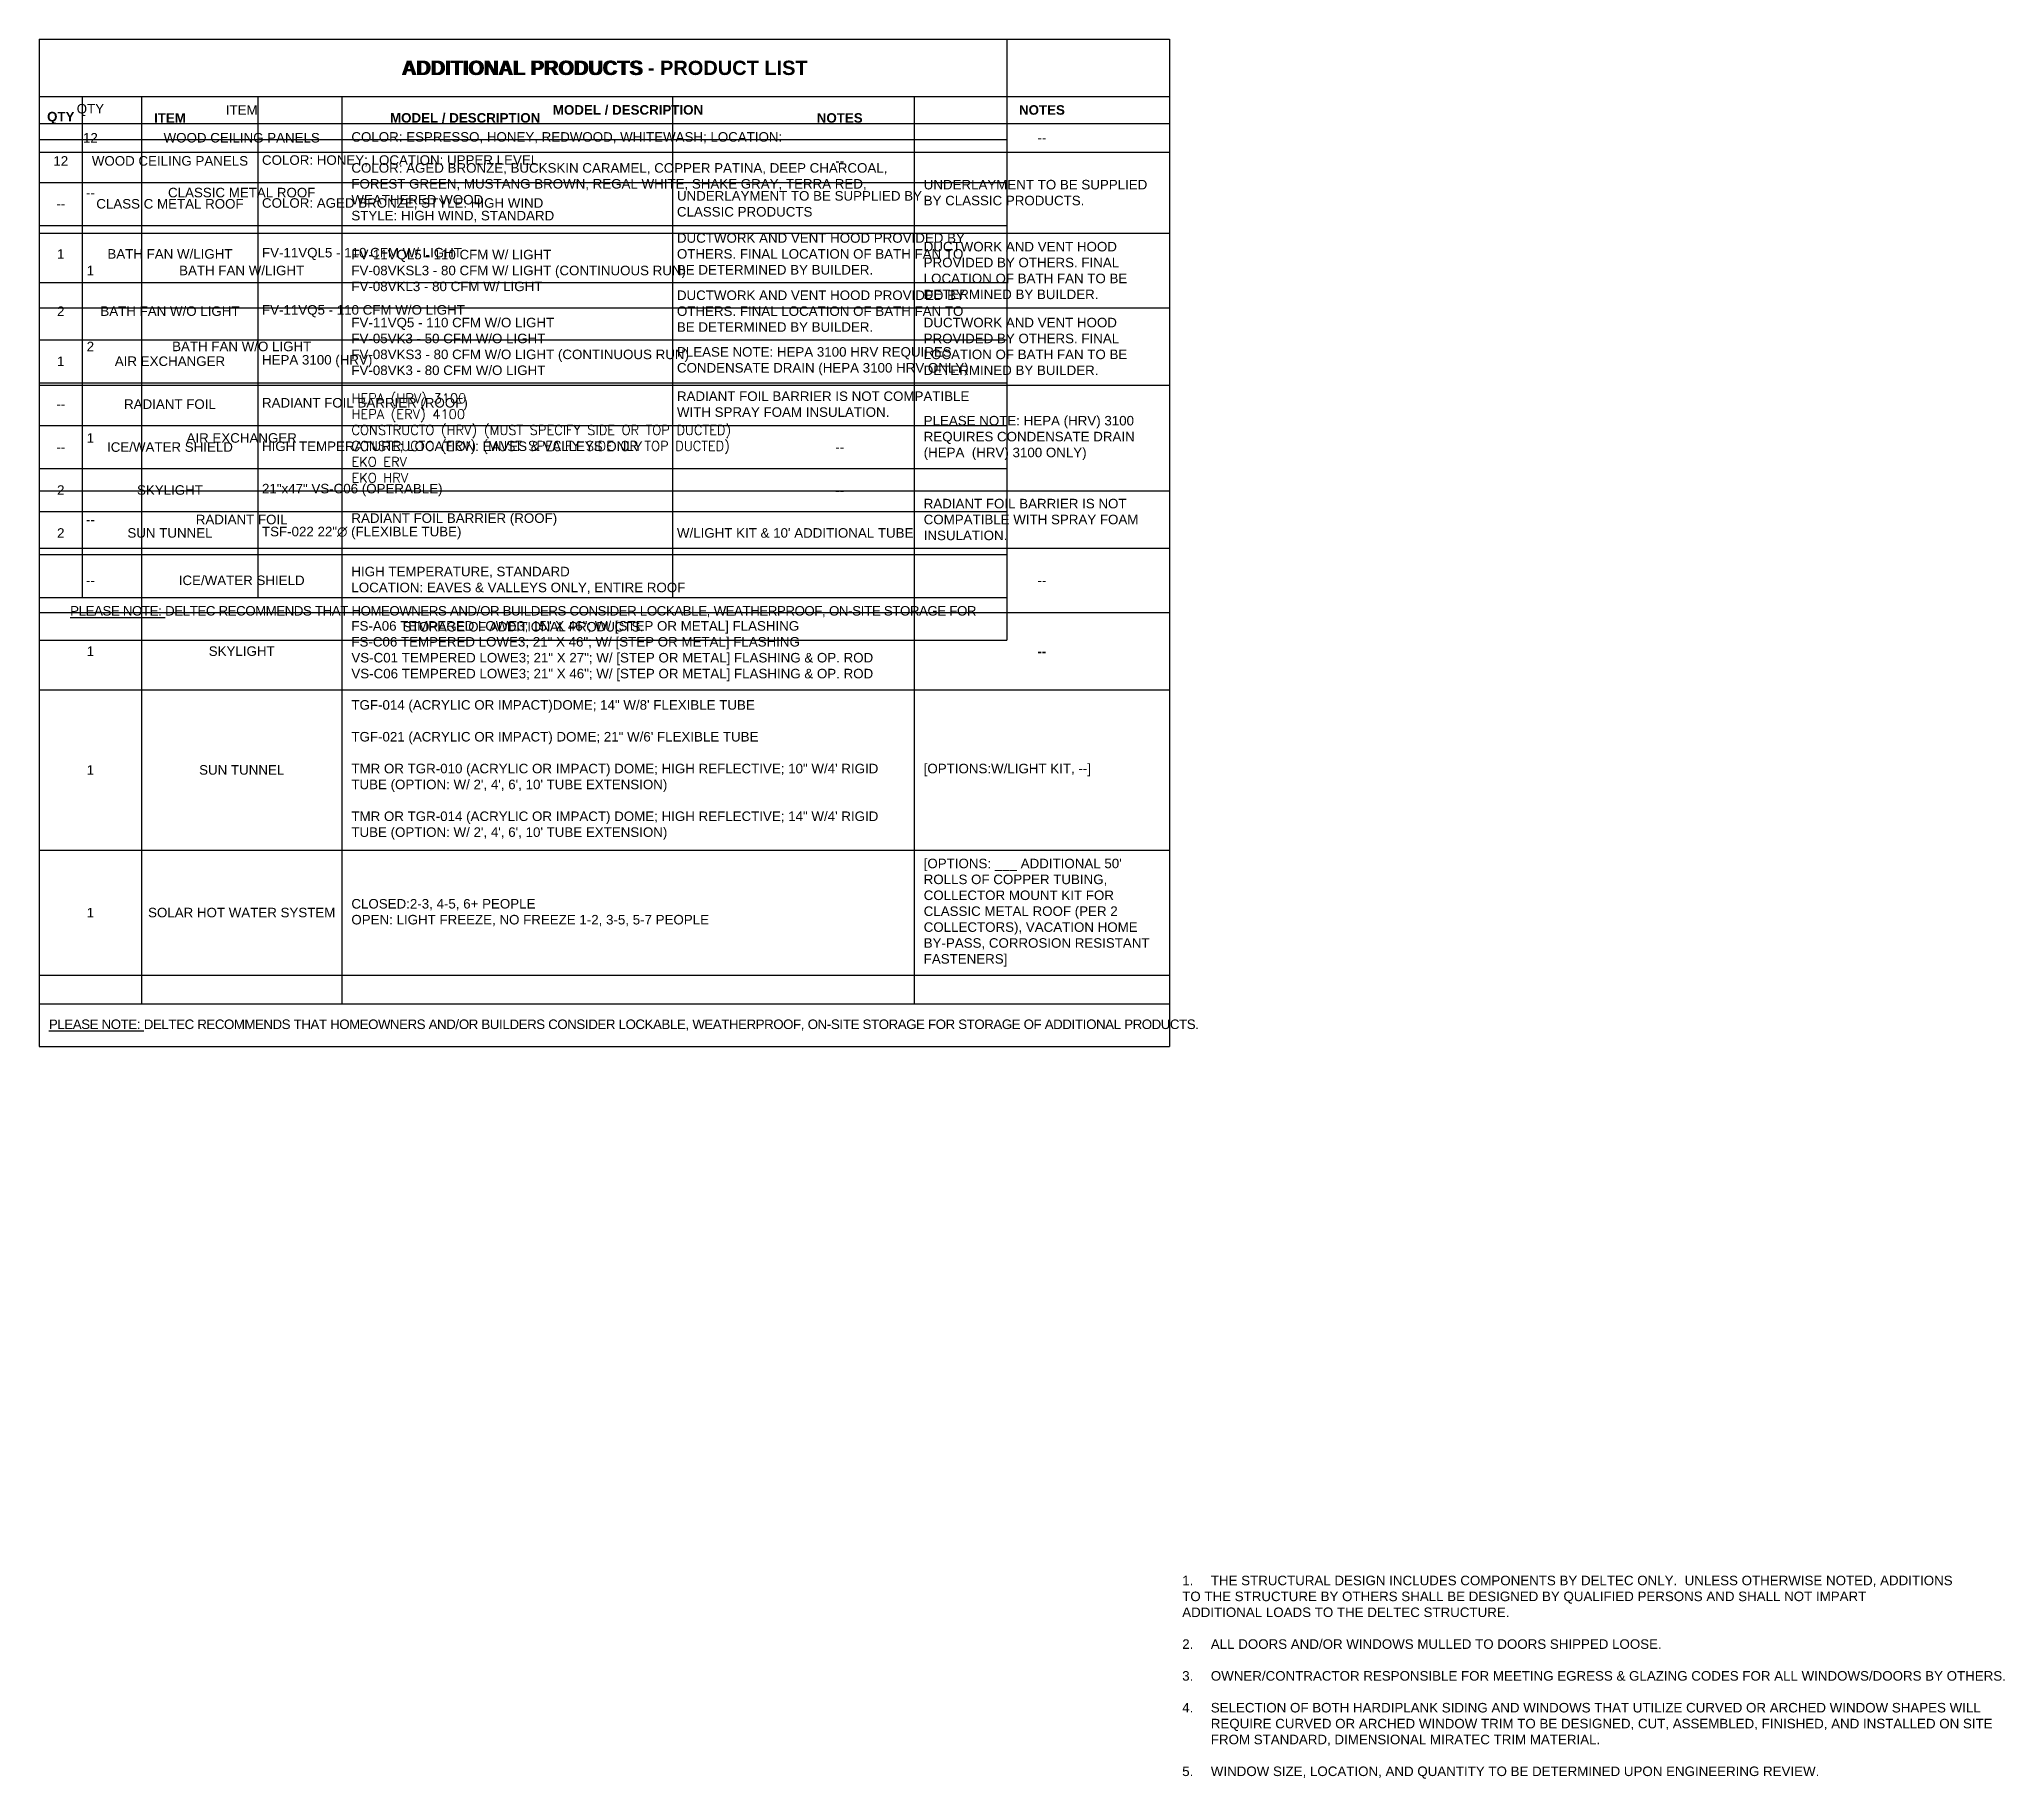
# Model space of a CAD drawing. Header units: inches. Extents: x -645 to 3012, y -921 to 1655.
# Drawn here: x 2095 to 2920, y 243 to 972 of the extents above; entities that cross this region are included whole.
import ezdxf

# ---------------------------------------------------------------- set-up
doc = ezdxf.new("R2010")
doc.units = ezdxf.units.IN
doc.header["$LTSCALE"] = 10
doc.header["$MEASUREMENT"] = 0
doc.layers.get('0').update_dxf_attribs({"linetype": 'CONTINUOUS'})
doc.layers.add('A-SCH', color=171, linetype='CONTINUOUS')
doc.layers.add('A-TXT', color=222, linetype='CONTINUOUS')
doc.styles.add('style1', font='arial.ttf')
doc.styles.add('style2', font='arialbd.ttf')

msp = doc.modelspace()

# ---------------------------------------------------------------- texts
at = {"layer": 'A-TXT', "insert": (2574.63767, 328.1875), "char_height": 4, "width": 356.7279901, "attachment_point": 1, "style": 'style1'}
msp.add_mtext('\\pi-12,l12,t12;1.^ITHE STRUCTURAL DESIGN INCLUDES COMPONENTS BY DELTEC ONLY.  UNLESS OTHERWISE NOTED, ADDITIONS^JTO THE STRUCTURE BY OTHERS SHALL BE DESIGNED BY QUALIFIED PERSONS AND SHALL NOT IMPART^JADDITIONAL LOADS TO THE DELTEC STRUCTURE.\\P\\pi0,l0,tz;\\P\\pi-12,l12,t12;2.^IALL DOORS AND/OR WINDOWS MULLED TO DOORS SHIPPED LOOSE.\\P\\pi0,l0,tz;\\P\\pi-12,l12,t12;3.^IOWNER/CONTRACTOR RESPONSIBLE FOR MEETING EGRESS & GLAZING CODES FOR ALL WINDOWS/DOORS BY OTHERS.\\P\\pi0,l0,tz;\\P\\pi-12,l12,t12;4.^ISELECTION OF BOTH HARDIPLANK SIDING AND WINDOWS THAT UTILIZE CURVED OR ARCHED WINDOW SHAPES WILL REQUIRE CURVED OR ARCHED WINDOW TRIM TO BE DESIGNED, CUT, ASSEMBLED, FINISHED, AND INSTALLED ON SITE FROM STANDARD, DIMENSIONAL MIRATEC TRIM MATERIAL.\\P\\pi0,l0,tz;\\P\\pi-12,l12,t12;5.^IWINDOW SIZE, LOCATION, AND QUANTITY TO BE DETERMINED UPON ENGINEERING REVIEW.', dxfattribs=at)

# ---------------------------------------------------------------- blocks, each defined once
blk = doc.blocks.new('*T56')
at = {"layer": 'A-SCH', "color": 0, "linetype": 'ByBlock', "lineweight": -2, "transparency": 16777216}
for p, q in [((0, 0), (405.73, 0)), ((0, 0), (0, -252)), ((405.73, 0), (405.73, -252)), ((0, -24), (405.73, -24)), ((18, -24), (18, -234)), ((91.58, -24), (91.58, -234)), ((265.58, -24), (265.58, -234)), ((0, -42), (405.73, -42)), ((0, -60), (405.73, -60)), ((0, -78), (405.73, -78)), ((0, -102), (405.73, -102)), ((0, -126), (405.73, -126)), ((0, -144), (405.73, -144)), ((0, -162), (405.73, -162)), ((0, -180), (405.73, -180)), ((0, -198), (405.73, -198)), ((0, -216), (405.73, -216)), ((0, -234), (405.73, -234)), ((0, -252), (405.73, -252))]:
    blk.add_line(p, q, dxfattribs=at)
at = {"layer": 'A-SCH', "color": 0, "transparency": 16777216}
for s, insert, char_height, width, attachment_point, style in [('ADDITIONAL PRODUCTS', (202.86, -12), 6, 405.2266, 5, 'style2'), ('QTY', (9, -33), 4, 17.5, 5, 'style2'), ('ITEM', (54.79, -33), 4, 73.0828, 5, 'style2'), ('MODEL / DESCRIPTION', (178.58, -33), 4, 173.5, 5, 'style2'), ('NOTES', (335.65, -33), 4, 139.6439, 5, 'style2'), ('12', (9, -51), 4, 17.5, 5, 'style1'), ('WOOD CEILING PANELS', (54.79, -51), 4, 73.0828, 5, 'style1'), (' COLOR: HONEY; LOCATION: UPPER LEVEL', (91.83, -51), 4, 173.5, 4, 'style1'), ('--', (335.65, -51), 4, 139.6439, 5, 'style1'), (' UNDERLAYMENT TO BE SUPPLIED BY \\P CLASSIC PRODUCTS', (265.83, -69), 4, 139.6439, 4, 'style1'), ('--', (9, -69), 4, 17.5, 5, 'style1'), ('CLASSIC METAL ROOF', (54.79, -69), 4, 73.0828, 5, 'style1'), (' COLOR: AGED BRONZE; STYLE: HIGH WIND', (91.83, -69), 4, 173.5, 4, 'style1'), (' DUCTWORK AND VENT HOOD PROVIDED BY  \\P OTHERS. FINAL LOCATION OF BATH FAN TO\\P BE DETERMINED BY BUILDER.', (265.83, -90), 4, 139.6439, 4, 'style1'), ('1', (9, -90), 4, 17.5, 5, 'style1'), ('BATH FAN W/LIGHT', (54.79, -90), 4, 73.0828, 5, 'style1'), (' FV-11VQL5 - 110 CFM W/ LIGHT', (91.83, -90), 4, 173.5, 4, 'style1'), (' DUCTWORK AND VENT HOOD PROVIDED BY  \\P OTHERS. FINAL LOCATION OF BATH FAN TO\\P BE DETERMINED BY BUILDER.', (265.83, -114), 4, 139.6439, 4, 'style1'), ('2', (9, -114), 4, 17.5, 5, 'style1'), ('BATH FAN W/O LIGHT', (54.79, -114), 4, 73.0828, 5, 'style1'), (' FV-11VQ5 - 110 CFM W/O LIGHT', (91.83, -114), 4, 173.5, 4, 'style1'), (' PLEASE NOTE: HEPA 3100 HRV REQUIRES \\P CONDENSATE DRAIN (HEPA 3100 HRV ONLY)', (265.83, -135), 4, 139.6439, 4, 'style1'), ('1', (9, -135), 4, 17.5, 5, 'style1'), ('AIR EXCHANGER', (54.79, -135), 4, 73.0828, 5, 'style1'), (' HEPA 3100 (HRV)', (91.83, -135), 4, 173.5, 4, 'style1'), (' RADIANT FOIL BARRIER IS NOT COMPATIBLE \\P WITH SPRAY FOAM INSULATION.', (265.83, -153), 4, 139.6439, 4, 'style1'), ('--', (9, -153), 4, 17.5, 5, 'style1'), ('RADIANT FOIL', (54.79, -153), 4, 73.0828, 5, 'style1'), (' RADIANT FOIL BARRIER (ROOF)', (91.83, -153), 4, 173.5, 4, 'style1'), ('--', (9, -171), 4, 17.5, 5, 'style1'), ('ICE/WATER SHIELD\\P', (54.79, -171), 4, 73.0828, 5, 'style1'), (' HIGH TEMPERATURE; LOCATION: EAVES & VALLEYS ONLY ', (91.83, -171), 4, 173.5, 4, 'style1'), ('--', (335.65, -171), 4, 139.6439, 5, 'style1'), ('2', (9, -189), 4, 17.5, 5, 'style1'), ('SKYLIGHT\\P', (54.79, -189), 4, 73.0828, 5, 'style1'), (' 21"x47" VS-C06 (OPERABLE)', (91.83, -189), 4, 173.5, 4, 'style1'), ('--', (335.65, -189), 4, 139.6439, 5, 'style2'), ('2', (9, -207), 4, 17.5, 5, 'style1'), ('SUN TUNNEL', (54.79, -207), 4, 73.0828, 5, 'style1'), (' TSF-022 22"∅ (FLEXIBLE TUBE)', (91.83, -207), 4, 173.5, 4, 'style1'), (" W/LIGHT KIT & 10' ADDITIONAL TUBE", (265.83, -207), 4, 139.6439, 4, 'style1'), ('{\\T0.95;\\LPLEASE NOTE:\\l DELTEC RECOMMENDS THAT HOMEOWNERS AND/OR BUILDERS CONSIDER LOCKABLE, WEATHERPROOF, ON-SITE STORAGE FOR STORAGE OF ADDITIONAL PRODUCTS.}', (202.86, -243), 4, 405.2266, 5, 'style1')]:
    blk.add_mtext(s, dxfattribs=dict(at, insert=insert, char_height=char_height, width=width, attachment_point=attachment_point, style=style))
blk = doc.blocks.new('*T57')
at = {"layer": 'A-SCH', "color": 0, "linetype": 'ByBlock', "lineweight": -2, "transparency": 16777216}
for p, q in [((0, 0), (474.01, 0)), ((0, 0), (0, -422.37)), ((474.01, 0), (474.01, -422.37)), ((0, -24), (474.01, -24)), ((42.87, -24), (42.87, -404.37)), ((126.87, -24), (126.87, -404.37)), ((366.87, -24), (366.87, -404.37)), ((0, -35.3), (474.01, -35.3)), ((0, -47.3), (474.01, -47.3)), ((0, -81.3), (474.01, -81.3)), ((0, -112.61), (474.01, -112.61)), ((0, -144.99), (474.01, -144.99)), ((0, -189.37), (474.01, -189.37)), ((0, -213.37), (474.01, -213.37)), ((0, -240.37), (474.01, -240.37)), ((0, -272.75), (474.01, -272.75)), ((0, -339.99), (474.01, -339.99)), ((0, -392.37), (474.01, -392.37)), ((0, -404.37), (474.01, -404.37)), ((0, -422.37), (474.01, -422.37))]:
    blk.add_line(p, q, dxfattribs=at)
at = {"layer": 'A-SCH', "color": 0, "transparency": 16777216}
for s, insert, char_height, width, attachment_point, style in [('ADDITIONAL PRODUCTS - PRODUCT LIST', (237.01, -12), 6, 466.0126, 5, 'style2'), ('QTY', (21.43, -29.65), 4, 34.8672, 5, 'style1'), ('ITEM', (84.87, -29.65), 4, 76, 5, 'style1'), ('MODEL / DESCRIPTION', (246.87, -29.65), 4, 232, 5, 'style2'), ('NOTES', (420.44, -29.65), 4, 99.1454, 5, 'style2'), ('12', (21.43, -41.3), 4, 34.8672, 5, 'style1'), ('WOOD CEILING PANELS', (84.87, -41.3), 4, 76, 5, 'style1'), ('COLOR: ESPRESSO, HONEY, REDWOOD, WHITEWASH; LOCATION:', (130.87, -41.3), 4, 232, 4, 'style1'), ('--', (420.44, -41.3), 4, 99.1454, 5, 'style1'), ('COLOR: AGED BRONZE, BUCKSKIN CARAMEL, COPPER PATINA, DEEP CHARCOAL, FOREST GREEN, MUSTANG BROWN, REGAL WHITE, SHAKE GRAY, TERRA RED, WEATHERED WOOD\\PSTYLE: HIGH WIND, STANDARD', (130.87, -64.3), 4, 232, 4, 'style1'), ('--', (21.43, -64.3), 4, 34.8672, 5, 'style1'), ('CLASSIC METAL ROOF', (84.87, -64.3), 4, 76, 5, 'style1'), ('UNDERLAYMENT TO BE SUPPLIED BY CLASSIC PRODUCTS.', (370.87, -64.3), 4, 99.1454, 4, 'style1'), ('FV-11VQL5 - 110 CFM W/ LIGHT\\PFV-08VKSL3 - 80 CFM W/ LIGHT (CONTINUOUS RUN) \\PFV-08VKL3 - 80 CFM W/ LIGHT ', (130.87, -96.96), 4, 232, 4, 'style1'), ('DUCTWORK AND VENT HOOD PROVIDED BY OTHERS. FINAL LOCATION OF BATH FAN TO BE DETERMINED BY BUILDER.', (370.87, -96.96), 4, 99.1454, 4, 'style1'), ('1', (21.43, -96.96), 4, 34.8672, 5, 'style1'), ('BATH FAN W/LIGHT', (84.87, -96.96), 4, 76, 5, 'style1'), ('FV-11VQ5 - 110 CFM W/O LIGHT\\PFV-05VK3 - 50 CFM W/O LIGHT\\PFV-08VKS3 - 80 CFM W/O LIGHT (CONTINUOUS RUN) \\PFV-08VK3 - 80 CFM W/O LIGHT', (130.87, -128.8), 4, 232, 4, 'style1'), ('DUCTWORK AND VENT HOOD PROVIDED BY OTHERS. FINAL LOCATION OF BATH FAN TO BE DETERMINED BY BUILDER.', (370.87, -128.8), 4, 99.1454, 4, 'style1'), ('2', (21.43, -128.8), 4, 34.8672, 5, 'style1'), ('BATH FAN W/O LIGHT', (84.87, -128.8), 4, 76, 5, 'style1'), ('{\\Fromans|c0;\\W1;HEPA (HRV) 3100\\PHEPA (ERV) 4100\\PCONSTRUCTO (HRV) \\C256;(MUST SPECIFY SIDE OR TOP DUCTED)\\P\\C0;CONSTRUCTO (ERV) \\C256;(MUST SPECIFY SIDE OR TOP DUCTED) \\PEKO ERV \\PEKO HRV }', (130.87, -167.18), 4, 232, 4, 'style1'), ('PLEASE NOTE: HEPA (HRV) 3100 REQUIRES CONDENSATE DRAIN (HEPA  (HRV) 3100 ONLY)', (370.87, -167.18), 4, 99.1454, 4, 'style1'), ('1', (21.43, -167.18), 4, 34.8672, 5, 'style1'), ('AIR EXCHANGER', (84.87, -167.18), 4, 76, 5, 'style1'), ('RADIANT FOIL BARRIER IS NOT COMPATIBLE WITH SPRAY FOAM INSULATION.', (370.87, -201.37), 4, 99.1454, 4, 'style1'), ('--', (21.43, -201.37), 4, 34.8672, 5, 'style1'), ('RADIANT FOIL', (84.87, -201.37), 4, 76, 5, 'style1'), ('RADIANT FOIL BARRIER (ROOF)', (130.87, -201.37), 4, 232, 4, 'style1'), ('HIGH TEMPERATURE, STANDARD\\PLOCATION: EAVES & VALLEYS ONLY, ENTIRE ROOF ', (130.87, -226.87), 4, 232, 4, 'style1'), ('--', (21.43, -226.87), 4, 34.8672, 5, 'style1'), ('ICE/WATER SHIELD\\P', (84.87, -226.87), 4, 76, 5, 'style1'), ('--', (420.44, -226.87), 4, 99.1454, 5, 'style1'), ('{\\C256;FS-A06 TEMPERED LOWE3; 15" X 46"; W/ [STEP OR METAL] FLASHING  \\PFS-C06 TEMPERED LOWE3; 21" X 46"; W/ [STEP OR METAL] FLASHING\\PVS-C01 TEMPERED LOWE3; 21" X 27"; W/ [STEP OR METAL] FLASHING & OP. ROD\\PVS-C06 TEMPERED LOWE3; 21" X 46"; W/ [STEP OR METAL] FLASHING & OP. ROD}', (130.87, -256.56), 4, 232, 4, 'style1'), ('1', (21.43, -256.56), 4, 34.8672, 5, 'style1'), ('SKYLIGHT\\P', (84.87, -256.56), 4, 76, 5, 'style1'), ('--', (420.44, -256.56), 4, 99.1454, 5, 'style2'), ('TGF-014 (ACRYLIC OR IMPACT)DOME; 14" W/8\' FLEXIBLE TUBE^J^JTGF-021 (ACRYLIC OR IMPACT) DOME; 21" W/6\' FLEXIBLE TUBE\\P^JTMR OR TGR-010 (ACRYLIC OR IMPACT) DOME; HIGH REFLECTIVE; 10" W/4\' RIGID TUBE (OPTION: W/ 2\', 4\', 6\', 10\' TUBE EXTENSION)\\P^JTMR OR TGR-014 (ACRYLIC OR IMPACT) DOME; HIGH REFLECTIVE; 14" W/4\' RIGID TUBE (OPTION: W/ 2\', 4\', 6\', 10\' TUBE EXTENSION)', (130.87, -306.37), 4, 232, 4, 'style1'), ('1', (21.43, -306.37), 4, 34.8672, 5, 'style1'), ('SUN TUNNEL', (84.87, -306.37), 4, 76, 5, 'style1'), ('[OPTIONS:W/LIGHT KIT, --]', (370.87, -306.37), 4, 99.1454, 4, 'style1'), ("[OPTIONS: ___ ADDITIONAL 50' ROLLS OF COPPER TUBING, COLLECTOR MOUNT KIT FOR CLASSIC METAL ROOF (PER 2 COLLECTORS), VACATION HOME BY-PASS, CORROSION RESISTANT FASTENERS]", (370.87, -366.18), 4, 99.1454, 4, 'style1'), ('CLOSED:2-3, 4-5, 6+ PEOPLE\\POPEN: LIGHT FREEZE, NO FREEZE 1-2, 3-5, 5-7 PEOPLE', (130.87, -366.18), 4, 232, 4, 'style1'), ('1', (21.43, -366.18), 4, 34.8672, 5, 'style1'), ('SOLAR HOT WATER SYSTEM', (84.87, -366.18), 4, 76, 5, 'style1'), ('{\\T0.95;\\LPLEASE NOTE:\\l DELTEC RECOMMENDS THAT HOMEOWNERS AND/OR BUILDERS CONSIDER LOCKABLE, WEATHERPROOF, ON-SITE STORAGE FOR STORAGE OF ADDITIONAL PRODUCTS.}', (4, -413.37), 4, 466.0126, 4, 'style1')]:
    blk.add_mtext(s, dxfattribs=dict(at, insert=insert, char_height=char_height, width=width, attachment_point=attachment_point, style=style))
blk = doc.blocks.new('*U55')
for name in ['*T56', '*T57']:
    blk.add_blockref(name, (0, 0))

# ---------------------------------------------------------------- block references
msp.add_blockref('*U55', (2095.36801, 972.39995))

msp.set_redraw_order([(e.dxf.handle, doc.entitydb.next_handle()) for e in msp.query("TEXT MTEXT ATTDEF DIMENSION ARC_DIMENSION")])  # texts and dimensions are drawn at this point

doc.saveas('drawing.dxf')
